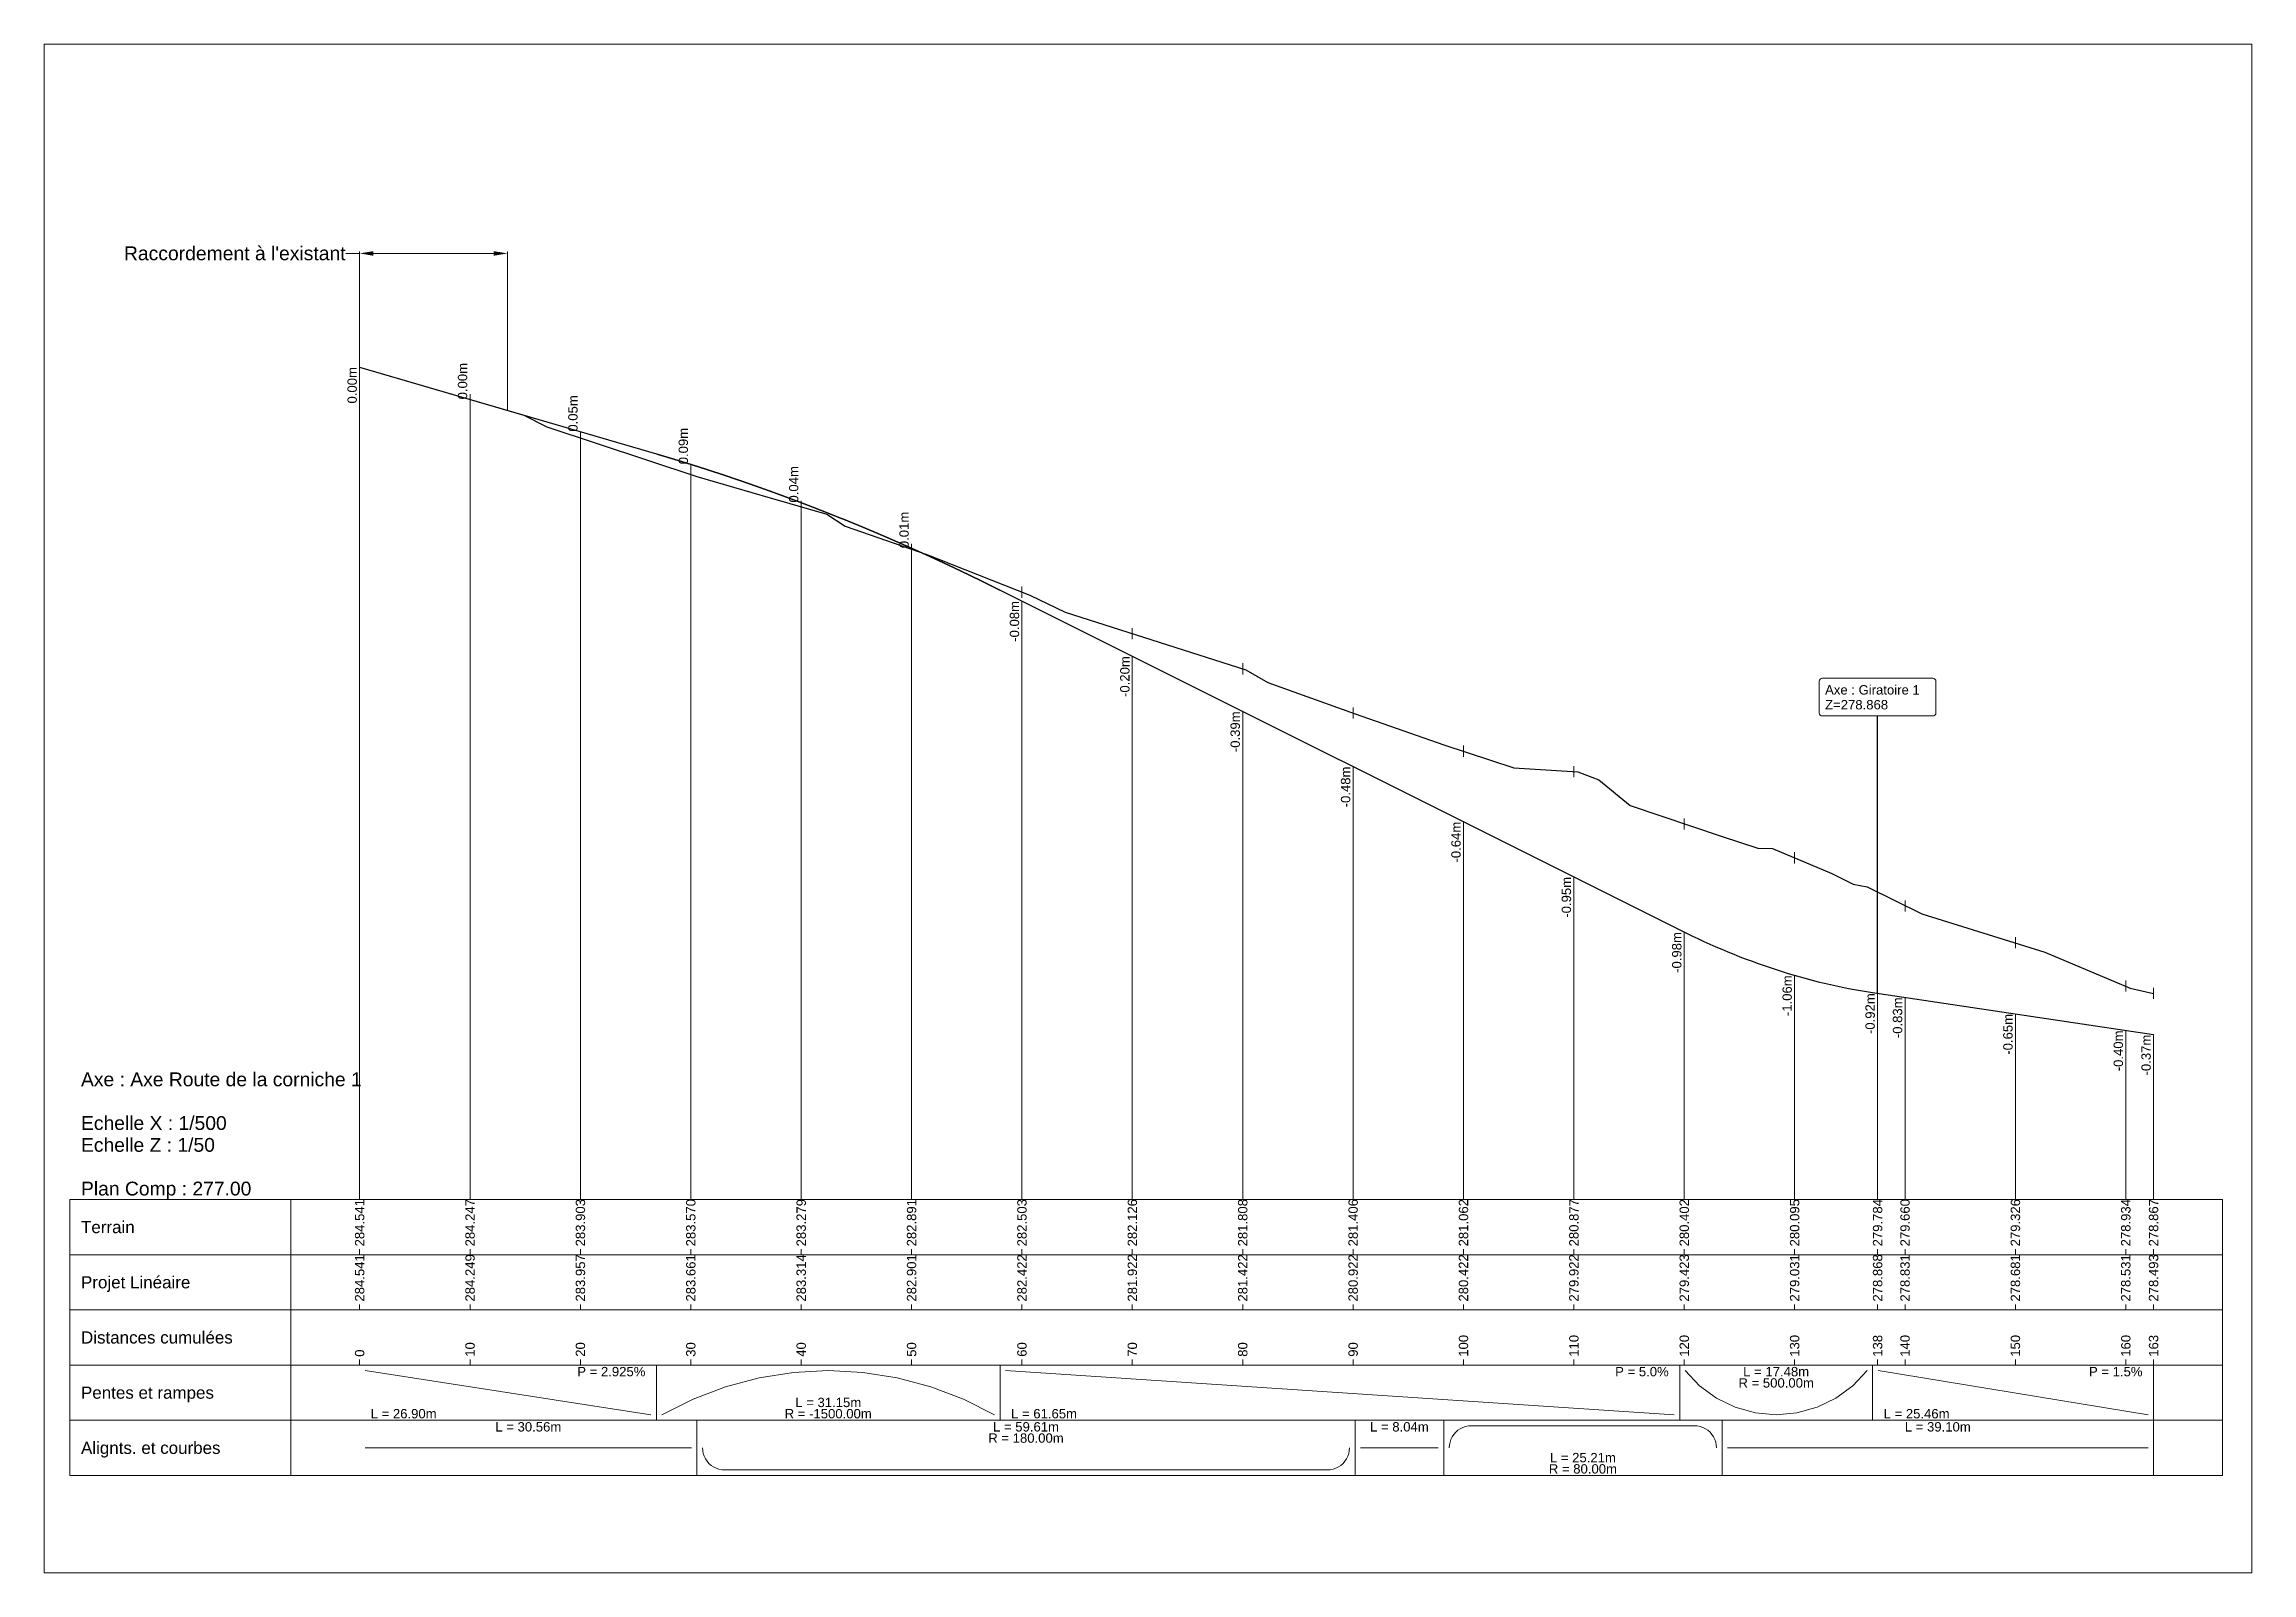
# Model space of a CAD drawing. Extents: x -67 to 3544, y -51 to 656.
# Drawn here: x 2783 to 2983, y 12.5 to 151 of the extents above; entities that cross this region are included whole.
import ezdxf
from ezdxf.enums import TextEntityAlignment as Align

# ---------------------------------------------------------------- set-up
doc = ezdxf.new("R2010")
doc.units = 0
doc.header["$PDSIZE"] = -0.00032
doc.layers.get('0').update_dxf_attribs({"lineweight": 0})
for name, color, linetype, lineweight in [('Route - Axe Route de la corniche 1 - PL - Cartouche', 7, 'Continuous', 0), ('Route - Axe Route de la corniche 1 - PL - Cotation', 7, 'Continuous', 0), ('Route - Axe Route de la corniche 1 - PL - Habillage - Intersection d’axes', 7, 'Continuous', 0), ('Route - Axe Route de la corniche 1 - PL - Projet Linéaire', 7, 'Continuous', 0), ('Route - Axe Route de la corniche 1 - PL - Terrain', 3, 'Continuous', 0)]:
    doc.layers.add(name, color=color, linetype=linetype, lineweight=lineweight)
doc.styles.add('CoteHor', font='arial.ttf', dxfattribs={"height": 0.0022})
doc.styles.add('CoteHorA', font='arial.ttf', dxfattribs={"height": 0.0022})
doc.styles.add('CoteHorB', font='arial.ttf', dxfattribs={"height": 0.0022})
doc.styles.add('CoteHorC', font='arial.ttf', dxfattribs={"height": 0.0022})
doc.styles.add('CoteHorD', font='arial.ttf', dxfattribs={"height": 0.0022})
doc.styles.add('CoteTitre', font='arial.ttf', dxfattribs={"height": 0.0017})
doc.styles.add('CoteTitreA', font='arial.ttf', dxfattribs={"height": 0.0017})
doc.styles.add('CoteVert', font='arial.ttf', dxfattribs={"height": 0.0017})
doc.styles.add('CoteVertA', font='arial.ttf', dxfattribs={"height": 0.0017})
doc.styles.add('CoteVertB', font='arial.ttf', dxfattribs={"height": 0.0017})
doc.styles.add('Etiquette', font='arial.ttf', dxfattribs={"height": 0.5})
doc.styles.add('ProfilCartouche', font='arial.ttf', dxfattribs={"height": 0.0025})
doc.styles.get("Standard").update_dxf_attribs({"font": 'arial.ttf'})
doc.dimstyles.get("Standard").update_dxf_attribs({"dimtxt": 0.18, "dimasz": 0.18, "dimexe": 0.18, "dimexo": 0.0625, "dimgap": 0.09, "dimtad": 0, "dimtih": 1, "dimtoh": 1, "dimdec": 4, "dimzin": 0, "dimdsep": 46, "dimtxsty": 'Standard', "dimcen": 0.09, "dimadec": 0, "dimazin": 0, "dimtfac": 1, "dimtdec": 4, "dimtofl": 0, "dimtmove": 0, "dimatfit": 3, "dimfxl": 1, "dimtolj": 1, "dimtzin": 0, "dimarcsym": 0})

msp = doc.modelspace()

# ---------------------------------------------------------------- texts
at = {"layer": 'Route - Axe Route de la corniche 1 - PL - Cartouche', "style": 'ProfilCartouche'}
for s, p in [('Axe : Axe Route de la corniche 1', (2786.2994, 57.18908)), ('Echelle X : 1/500', (2786.2994, 53.23074)), ('Echelle Z : 1/50', (2786.2994, 51.25158)), ('Plan Comp : 277.00', (2786.2994, 47.29324))]:
    msp.add_text(s, height=1.25, dxfattribs=at).set_placement(p, align=Align.MIDDLE_LEFT)
at = {"layer": 'Route - Axe Route de la corniche 1 - PL - Cotation', "color": 7, "style": 'CoteVertB'}
for s, p in [('0.00m', (2821.54125, 118.79373)), ('0.05m', (2831.54125, 115.86892)), ('0.09m', (2841.54125, 112.91181)), ('0.04m', (2851.54125, 109.44613)), ('0.01m', (2861.54125, 105.3138))]:
    msp.add_text(s, height=0.85, rotation=90, dxfattribs=at).set_placement(p, align=Align.BOTTOM_LEFT)
for s, p in [('0.00m', (2811.54125, 121.71854)), ('-0.08m', (2871.54125, 100.52793)), ('-0.20m', (2881.54125, 95.52793)), ('-0.39m', (2891.54125, 90.52793)), ('-0.48m', (2901.54125, 85.52793)), ('-0.64m', (2911.54125, 80.52793)), ('-0.95m', (2921.54125, 75.52793)), ('-0.98m', (2931.54125, 70.52961)), ('-1.06m', (2941.54125, 66.61442)), ('-0.92m', (2949.05755, 64.98812)), ('-0.83m', (2951.54125, 64.61556)), ('-0.65m', (2961.54125, 63.11556)), ('-0.40m', (2971.54125, 61.61556)), ('-0.37m', (2974.05755, 61.23812))]:
    msp.add_text(s, height=0.85, rotation=90, dxfattribs=at).set_placement(p, align=Align.BOTTOM_RIGHT)
at = {"layer": 'Route - Axe Route de la corniche 1 - PL - Cotation', "color": 114, "style": 'CoteVert'}
for s, p in [('284.541', (2811.54125, 42.05366)), ('284.247', (2821.54125, 42.05366)), ('283.903', (2831.54125, 42.05366)), ('283.570', (2841.54125, 42.05366)), ('283.279', (2851.54125, 42.05366)), ('282.891', (2861.54125, 42.05366)), ('282.503', (2871.54125, 42.05366)), ('282.126', (2881.54125, 42.05366)), ('281.808', (2891.54125, 42.05366)), ('281.406', (2901.54125, 42.05366)), ('281.062', (2911.54125, 42.05366)), ('280.877', (2921.54125, 42.05366)), ('280.402', (2931.54125, 42.05366)), ('280.095', (2941.54125, 42.05366)), ('279.784', (2949.05755, 42.05366)), ('279.660', (2951.54125, 42.05366)), ('279.326', (2961.54125, 42.05366)), ('278.934', (2971.54125, 42.05366)), ('278.867', (2974.05755, 42.05366))]:
    msp.add_text(s, height=0.85, rotation=90, dxfattribs=at).set_placement(p, align=Align.MIDDLE_LEFT)
at = {"layer": 'Route - Axe Route de la corniche 1 - PL - Cotation', "color": 114, "style": 'CoteHor'}
msp.add_text('Terrain', height=1.1, dxfattribs=at).set_placement((2786.2994, 43.80366), align=Align.MIDDLE_LEFT)
at = {"layer": 'Route - Axe Route de la corniche 1 - PL - Cotation', "style": 'CoteVertA'}
for s, p in [('284.541', (2811.54125, 37.05366)), ('284.249', (2821.54125, 37.05366)), ('283.957', (2831.54125, 37.05366)), ('283.661', (2841.54125, 37.05366)), ('283.314', (2851.54125, 37.05366)), ('282.901', (2861.54125, 37.05366)), ('282.422', (2871.54125, 37.05366)), ('281.922', (2881.54125, 37.05366)), ('281.422', (2891.54125, 37.05366)), ('280.922', (2901.54125, 37.05366)), ('280.422', (2911.54125, 37.05366)), ('279.922', (2921.54125, 37.05366)), ('279.423', (2931.54125, 37.05366)), ('279.031', (2941.54125, 37.05366)), ('278.868', (2949.05755, 37.05366)), ('278.831', (2951.54125, 37.05366)), ('278.681', (2961.54125, 37.05366)), ('278.531', (2971.54125, 37.05366)), ('278.493', (2974.05755, 37.05366))]:
    msp.add_text(s, height=0.85, rotation=90, dxfattribs=at).set_placement(p, align=Align.MIDDLE_LEFT)
at = {"layer": 'Route - Axe Route de la corniche 1 - PL - Cotation', "style": 'CoteHorA'}
msp.add_text('Projet Linéaire', height=1.1, dxfattribs=at).set_placement((2786.2994, 38.80366), align=Align.MIDDLE_LEFT)
at = {"layer": 'Route - Axe Route de la corniche 1 - PL - Cotation', "color": 7}
for s, style, p in [('Distances cumulées', 'CoteHorB', (2786.2994, 33.80366)), ('Pentes et rampes', 'CoteHorC', (2786.2994, 28.80366)), ('Alignts. et courbes', 'CoteHorD', (2786.2994, 23.80366))]:
    msp.add_text(s, height=1.1, dxfattribs=dict(at, style=style)).set_placement(p, align=Align.MIDDLE_LEFT)
at = {"layer": 'Route - Axe Route de la corniche 1 - PL - Cotation', "color": 7, "style": 'CoteVertA'}
for s, p in [('0', (2811.54125, 32.05366)), ('10', (2821.54125, 32.05366)), ('20', (2831.54125, 32.05366)), ('30', (2841.54125, 32.05366)), ('40', (2851.54125, 32.05366)), ('50', (2861.54125, 32.05366)), ('60', (2871.54125, 32.05366)), ('70', (2881.54125, 32.05366)), ('80', (2891.54125, 32.05366)), ('90', (2901.54125, 32.05366)), ('100', (2911.54125, 32.05366)), ('110', (2921.54125, 32.05366)), ('120', (2931.54125, 32.05366)), ('130', (2941.54125, 32.05366)), ('138', (2949.05755, 32.05366)), ('140', (2951.54125, 32.05366)), ('150', (2961.54125, 32.05366)), ('160', (2971.54125, 32.05366)), ('163', (2974.05755, 32.05366))]:
    msp.add_text(s, height=0.85, rotation=90, dxfattribs=at).set_placement(p, align=Align.MIDDLE_LEFT)
at = {"layer": 'Route - Axe Route de la corniche 1 - PL - Cotation', "color": 7, "style": 'CoteTitre'}
for s, p in [('P = 2.925%', (2837.42838, 31.13366)), ('P = 5.0%', (2930.13243, 31.13366)), ('P = 1.5%', (2973.05755, 31.13366))]:
    msp.add_text(s, height=0.85, dxfattribs=at).set_placement(p, align=Align.TOP_RIGHT)
at = {"layer": 'Route - Axe Route de la corniche 1 - PL - Cotation', "color": 7}
for s, style, p in [('R = 500.00m', 'CoteTitre', (2939.86726, 30.11366)), ('L = 17.48m', 'CoteTitre', (2939.86726, 31.13366)), ('L = 30.56m', 'CoteTitreA', (2826.82103, 26.13366)), ('L = 59.61m', 'CoteTitreA', (2871.90815, 26.13366)), ('L = 8.04m', 'CoteTitreA', (2905.73528, 26.13366)), ('L = 39.10m', 'CoteTitreA', (2954.50991, 26.13366)), ('R = 180.00m', 'CoteTitreA', (2871.90815, 25.11366))]:
    msp.add_text(s, height=0.85, dxfattribs=dict(at, style=style)).set_placement(p, align=Align.TOP_CENTER)
for s, style, p in [('L = 31.15m', 'CoteTitre', (2853.9923, 27.49366)), ('R = -1500.00m', 'CoteTitre', (2853.9923, 26.47366)), ('R = 80.00m', 'CoteTitreA', (2922.35867, 21.47366)), ('L = 25.21m', 'CoteTitreA', (2922.35867, 22.49366))]:
    msp.add_text(s, height=0.85, dxfattribs=dict(at, style=style)).set_placement(p, align=Align.CENTER)
at = {"layer": 'Route - Axe Route de la corniche 1 - PL - Cotation', "color": 7, "style": 'CoteTitre'}
for s, p in [('L = 26.90m', (2812.54125, 26.47366)), ('L = 61.65m', (2870.55621, 26.47366)), ('L = 25.46m', (2949.60209, 26.47366))]:
    msp.add_text(s, height=0.85, dxfattribs=at).set_placement(p)
at = {"layer": 'Route - Axe Route de la corniche 1 - PL - Habillage - Intersection d’axes', "style": 'Etiquette'}
for s, p in [('Axe : Giratoire 1', (2944.29844, 92.90269)), ('Z=278.868', (2944.29844, 91.55685))]:
    msp.add_text(s, height=0.85, dxfattribs=at).set_placement(p, align=Align.TOP_LEFT)

# ---------------------------------------------------------------- blocks, each defined once
blk = doc.blocks.new('*D4')
at = {"transparency": 16777216}
for p, q in [((2811.54, 132.02), (2810.29, 132.02)), ((2811.54, 121.78), (2811.54, 132.2)), ((2823.69, 132.02), (2812.79, 132.02)), ((2824.94, 117.86), (2824.94, 132.2))]:
    blk.add_line(p, q, dxfattribs=at)
for points in [[(2812.79, 132.22), (2812.79, 131.81), (2811.54, 132.02)], [(2823.69, 132.22), (2823.69, 131.81), (2824.94, 132.02)]]:
    blk.add_solid(points, dxfattribs=at)
at = {"layer": 'Defpoints', "color": 0, "transparency": 16777216}
for p in [(2811.54, 132.02), (2811.54, 121.72), (2824.94, 117.8)]:
    blk.add_point(p, dxfattribs=at)
at = {"transparency": 16777216, "insert": (2800.23, 132.02), "char_height": 1.253, "attachment_point": 5}
blk.add_mtext("\\A1;Raccordement à l'existant", dxfattribs=at)

# ---------------------------------------------------------------- dimensions: what is measured, and where the dimension line sits
dim = msp.add_linear_dim(base=(2811.54125, 132.01606), p1=(2824.9356, 117.80094), p2=(2811.54125, 121.71854), text="Raccordement à l'existant", dimstyle='Standard', override={"dimtxt": 1.253, "dimasz": 1.25, "dimclrd": 256, "dimclre": 256, "dimclrt": 256, "dimlwd": 65535, "dimlwe": 65535})
dim.commit()
dim.dimension.update_dxf_attribs({"geometry": '*D4', "text_midpoint": (2800.23409, 132.01606)})

# ---------------------------------------------------------------- linework, layer by layer
at = {"color": 7, "linetype": 'Continuous'}
for p, q in [((2811.54125, 120.71854), (2811.54125, 121.71854)), ((2785.2994, 21.30366), (2785.2994, 46.30366))]:
    msp.add_line(p, q, dxfattribs=at)
msp.add_lwpolyline([(2982.9607, 150.9779), (2782.9607, 150.9779), (2782.9607, 12.4779), (2982.9607, 12.4779)], close=True)
at = {"flags": 128}
msp.add_lwpolyline([(2980.2994, 46.30366), (2980.2994, 21.30366)], dxfattribs=at)
at = {"layer": 'Route - Axe Route de la corniche 1 - PL - Cotation', "color": 7, "linetype": 'Continuous'}
for p, q in [((2811.54125, 46.30366), (2811.54125, 122.21854)), ((2821.54125, 46.30366), (2821.54125, 119.27626)), ((2831.54125, 46.30366), (2831.54125, 115.86892)), ((2841.54125, 46.30366), (2841.54125, 112.91181)), ((2851.54125, 46.30366), (2851.54125, 109.59345)), ((2861.54125, 46.30366), (2861.54125, 105.71144)), ((2871.54125, 100.82872), (2871.54125, 101.82873)), ((2871.54125, 46.30366), (2871.54125, 100.52793)), ((2881.54125, 97.06697), (2881.54125, 98.06697)), ((2881.54125, 46.30366), (2881.54125, 95.52793)), ((2891.54125, 93.88315), (2891.54125, 94.88315)), ((2891.54125, 46.30366), (2891.54125, 90.52793)), ((2901.54125, 89.86771), (2901.54125, 90.86771)), ((2911.54125, 86.42061), (2911.54125, 87.42061)), ((2901.54125, 46.30366), (2901.54125, 85.52793)), ((2921.54125, 84.57081), (2921.54125, 85.57081)), ((2911.54125, 46.30366), (2911.54125, 80.52793)), ((2931.54125, 79.82833), (2931.54125, 80.82833)), ((2941.54125, 76.7569), (2941.54125, 77.7569)), ((2921.54125, 46.30366), (2921.54125, 75.52793)), ((2949.05755, 73.64331), (2949.05755, 74.64331)), ((2951.54125, 72.39881), (2951.54125, 73.39881)), ((2931.54125, 46.30366), (2931.54125, 70.52961)), ((2961.54125, 69.0657), (2961.54125, 70.0657)), ((2941.54125, 46.30366), (2941.54125, 66.61442)), ((2971.54125, 65.14725), (2971.54125, 66.14725)), ((2949.05755, 46.30366), (2949.05755, 64.98812)), ((2951.54125, 46.30366), (2951.54125, 64.61556)), ((2974.05755, 64.47346), (2974.05755, 65.47346)), ((2961.54125, 46.30366), (2961.54125, 63.11556)), ((2971.54125, 46.30366), (2971.54125, 61.61556)), ((2974.05755, 46.30366), (2974.05755, 61.23812)), ((2980.2994, 46.30366), (2785.2994, 46.30366)), ((2805.2994, 46.30366), (2805.2994, 21.30366)), ((2980.2994, 41.30366), (2785.2994, 41.30366)), ((2980.2994, 36.30366), (2785.2994, 36.30366)), ((2980.2994, 31.30366), (2785.2994, 31.30366)), ((2811.54125, 31.80366), (2811.54125, 31.30366)), ((2837.92838, 26.80366), (2812.04125, 30.80366)), ((2821.54125, 31.80366), (2821.54125, 31.30366)), ((2831.54125, 31.80366), (2831.54125, 31.30366)), ((2838.42838, 31.30366), (2838.42838, 26.30366)), ((2841.54125, 31.80366), (2841.54125, 31.30366)), ((2844.68707, 29.34275), (2847.73258, 30.15144)), ((2847.73258, 30.15144), (2850.84549, 30.64017)), ((2850.84549, 30.64017), (2853.9923, 30.80366)), ((2851.54125, 31.80366), (2851.54125, 31.30366)), ((2853.9923, 30.80366), (2857.1391, 30.64017)), ((2857.1391, 30.64017), (2860.25202, 30.15144)), ((2860.25202, 30.15144), (2863.29753, 29.34275)), ((2861.54125, 31.80366), (2861.54125, 31.30366)), ((2869.55621, 31.30366), (2869.55621, 26.30366)), ((2930.63243, 26.80366), (2870.05621, 30.80366)), ((2871.54125, 31.80366), (2871.54125, 31.30366)), ((2881.54125, 31.80366), (2881.54125, 31.30366)), ((2891.54125, 31.80366), (2891.54125, 31.30366)), ((2901.54125, 31.80366), (2901.54125, 31.30366)), ((2911.54125, 31.80366), (2911.54125, 31.30366)), ((2921.54125, 31.80366), (2921.54125, 31.30366)), ((2931.13243, 31.30366), (2931.13243, 26.30366)), ((2931.54125, 31.80366), (2931.54125, 31.30366)), ((2931.63243, 30.80366), (2932.93181, 29.42798)), ((2941.54125, 31.80366), (2941.54125, 31.30366)), ((2946.80272, 29.42798), (2948.10209, 30.80366)), ((2948.60209, 31.30366), (2948.60209, 26.30366)), ((2949.05755, 31.80366), (2949.05755, 31.30366)), ((2973.55755, 26.80366), (2949.10209, 30.80366)), ((2951.54125, 31.80366), (2951.54125, 31.30366)), ((2961.54125, 31.80366), (2961.54125, 31.30366)), ((2971.54125, 31.80366), (2971.54125, 31.30366)), ((2974.05755, 31.80366), (2974.05755, 21.30366)), ((2838.92838, 26.80366), (2841.74177, 28.22281)), ((2841.74177, 28.22281), (2844.68707, 29.34275)), ((2863.29753, 29.34275), (2866.24283, 28.22281)), ((2866.24283, 28.22281), (2869.05621, 26.80366)), ((2932.93181, 29.42798), (2934.45744, 28.30848)), ((2934.45744, 28.30848), (2936.15958, 27.48168)), ((2943.57494, 27.48168), (2945.27708, 28.30848)), ((2945.27708, 28.30848), (2946.80272, 29.42798)), ((2980.2994, 26.30366), (2785.2994, 26.30366)), ((2842.10081, 26.30366), (2842.10081, 21.30366)), ((2901.71549, 26.30366), (2901.71549, 21.30366)), ((2909.75507, 26.30366), (2909.75507, 21.30366)), ((2934.96228, 26.30366), (2934.96228, 21.30366)), ((2936.15958, 27.48168), (2937.98268, 26.97456)), ((2937.98268, 26.97456), (2939.86726, 26.80366)), ((2939.86726, 26.80366), (2941.75184, 26.97456)), ((2941.75184, 26.97456), (2943.57494, 27.48168)), ((2910.25507, 23.80366), (2910.27218, 24.06471)), ((2910.27218, 24.06471), (2910.32322, 24.3213)), ((2910.32322, 24.3213), (2910.40731, 24.56903)), ((2910.40731, 24.56903), (2910.52302, 24.80366)), ((2910.52302, 24.80366), (2910.66836, 25.02118)), ((2910.66836, 25.02118), (2910.84085, 25.21787)), ((2910.84085, 25.21787), (2911.03754, 25.39037)), ((2911.03754, 25.39037), (2911.25507, 25.53571)), ((2911.25507, 25.53571), (2911.4897, 25.65142)), ((2911.4897, 25.65142), (2911.73743, 25.73551)), ((2911.73743, 25.73551), (2911.99402, 25.78655)), ((2911.99402, 25.78655), (2912.25507, 25.80366)), ((2912.25507, 25.80366), (2932.46228, 25.80366)), ((2932.72333, 25.78655), (2932.46228, 25.80366)), ((2932.97991, 25.73551), (2932.72333, 25.78655)), ((2933.22764, 25.65142), (2932.97991, 25.73551)), ((2933.46228, 25.53571), (2933.22764, 25.65142)), ((2933.6798, 25.39037), (2933.46228, 25.53571)), ((2933.87649, 25.21787), (2933.6798, 25.39037)), ((2934.04898, 25.02118), (2933.87649, 25.21787)), ((2934.19433, 24.80366), (2934.04898, 25.02118)), ((2934.31004, 24.56903), (2934.19433, 24.80366)), ((2934.39413, 24.3213), (2934.31004, 24.56903)), ((2934.44517, 24.06471), (2934.39413, 24.3213)), ((2934.46228, 23.80366), (2934.44517, 24.06471)), ((2841.60081, 23.80366), (2812.04125, 23.80366)), ((2842.60081, 23.80366), (2842.61792, 23.54261)), ((2842.61792, 23.54261), (2842.66896, 23.28602)), ((2842.66896, 23.28602), (2842.75305, 23.03829)), ((2842.75305, 23.03829), (2842.86876, 22.80366)), ((2842.86876, 22.80366), (2843.0141, 22.58614)), ((2843.0141, 22.58614), (2843.18659, 22.38945)), ((2843.18659, 22.38945), (2843.38328, 22.21695)), ((2843.38328, 22.21695), (2843.60081, 22.07161)), ((2843.60081, 22.07161), (2843.83544, 21.9559)), ((2900.21549, 22.07161), (2899.98086, 21.9559)), ((2900.43302, 22.21695), (2900.21549, 22.07161)), ((2900.62971, 22.38945), (2900.43302, 22.21695)), ((2900.8022, 22.58614), (2900.62971, 22.38945)), ((2900.94754, 22.80366), (2900.8022, 22.58614)), ((2901.06325, 23.03829), (2900.94754, 22.80366)), ((2901.14734, 23.28602), (2901.06325, 23.03829)), ((2901.19838, 23.54261), (2901.14734, 23.28602)), ((2901.21549, 23.80366), (2901.19838, 23.54261)), ((2909.25507, 23.80366), (2902.21549, 23.80366)), ((2973.55755, 23.80366), (2935.46228, 23.80366)), ((2980.2994, 21.30366), (2785.2994, 21.30366)), ((2843.83544, 21.9559), (2844.08317, 21.87181)), ((2844.08317, 21.87181), (2844.33975, 21.82077)), ((2844.33975, 21.82077), (2844.60081, 21.80366)), ((2844.60081, 21.80366), (2899.21549, 21.80366)), ((2899.47655, 21.82077), (2899.21549, 21.80366)), ((2899.73313, 21.87181), (2899.47655, 21.82077)), ((2899.98086, 21.9559), (2899.73313, 21.87181))]:
    msp.add_line(p, q, dxfattribs=at)
at = {"layer": 'Route - Axe Route de la corniche 1 - PL - Cotation', "color": 114, "linetype": 'Continuous'}
for p, q in [((2811.54125, 41.80366), (2811.54125, 41.30366)), ((2821.54125, 41.80366), (2821.54125, 41.30366)), ((2831.54125, 41.80366), (2831.54125, 41.30366)), ((2841.54125, 41.80366), (2841.54125, 41.30366)), ((2851.54125, 41.80366), (2851.54125, 41.30366)), ((2861.54125, 41.80366), (2861.54125, 41.30366)), ((2871.54125, 41.80366), (2871.54125, 41.30366)), ((2881.54125, 41.80366), (2881.54125, 41.30366)), ((2891.54125, 41.80366), (2891.54125, 41.30366)), ((2901.54125, 41.80366), (2901.54125, 41.30366)), ((2911.54125, 41.80366), (2911.54125, 41.30366)), ((2921.54125, 41.80366), (2921.54125, 41.30366)), ((2931.54125, 41.80366), (2931.54125, 41.30366)), ((2941.54125, 41.80366), (2941.54125, 41.30366)), ((2949.05755, 41.80366), (2949.05755, 41.30366)), ((2951.54125, 41.80366), (2951.54125, 41.30366)), ((2961.54125, 41.80366), (2961.54125, 41.30366)), ((2971.54125, 41.80366), (2971.54125, 41.30366)), ((2974.05755, 41.80366), (2974.05755, 41.30366))]:
    msp.add_line(p, q, dxfattribs=at)
at = {"layer": 'Route - Axe Route de la corniche 1 - PL - Cotation', "linetype": 'Continuous'}
for p, q in [((2811.54125, 36.80366), (2811.54125, 36.30366)), ((2821.54125, 36.80366), (2821.54125, 36.30366)), ((2831.54125, 36.80366), (2831.54125, 36.30366)), ((2841.54125, 36.80366), (2841.54125, 36.30366)), ((2851.54125, 36.80366), (2851.54125, 36.30366)), ((2861.54125, 36.80366), (2861.54125, 36.30366)), ((2871.54125, 36.80366), (2871.54125, 36.30366)), ((2881.54125, 36.80366), (2881.54125, 36.30366)), ((2891.54125, 36.80366), (2891.54125, 36.30366)), ((2901.54125, 36.80366), (2901.54125, 36.30366)), ((2911.54125, 36.80366), (2911.54125, 36.30366)), ((2921.54125, 36.80366), (2921.54125, 36.30366)), ((2931.54125, 36.80366), (2931.54125, 36.30366)), ((2941.54125, 36.80366), (2941.54125, 36.30366)), ((2949.05755, 36.80366), (2949.05755, 36.30366)), ((2951.54125, 36.80366), (2951.54125, 36.30366)), ((2961.54125, 36.80366), (2961.54125, 36.30366)), ((2971.54125, 36.80366), (2971.54125, 36.30366)), ((2974.05755, 36.80366), (2974.05755, 36.30366))]:
    msp.add_line(p, q, dxfattribs=at)
at = {"layer": 'Route - Axe Route de la corniche 1 - PL - Habillage - Intersection d’axes'}
for p, q in [((2943.77427, 93.25307), (2943.77427, 90.40206)), ((2954.05063, 93.54327), (2944.06448, 93.54327)), ((2954.34083, 90.40206), (2954.34083, 93.25307)), ((2944.06448, 90.11185), (2954.05063, 90.11185))]:
    msp.add_line(p, q, dxfattribs=at)
for centre, start, end in [((2944.06448, 93.25307), 90, 180), ((2954.05063, 93.25307), 0, 90), ((2944.06448, 90.40206), 180, 270), ((2954.05063, 90.40206), 270, 0)]:
    msp.add_arc(centre, 0.29021, start, end, dxfattribs=at)
at = {"layer": 'Route - Axe Route de la corniche 1 - PL - Projet Linéaire', "color": 1, "linetype": 'Continuous', "lineweight": 30}
msp.add_line((2948.60209, 65.05644), (2974.05755, 61.23812), dxfattribs=at)
at = {"layer": 'Route - Axe Route de la corniche 1 - PL - Projet Linéaire', "color": 1, "linetype": 'Continuous', "lineweight": 30, "flags": 128}
msp.add_lwpolyline([(2811.54125, 121.71854), (2838.42838, 113.85456), (2838.45861, 113.84572), (2838.48883, 113.83687), (2838.51906, 113.82801), (2838.54928, 113.81915), (2838.57951, 113.81028), (2838.60973, 113.80141), (2838.63996, 113.79253), (2838.67018, 113.78364), (2838.70041, 113.77475), (2838.73063, 113.76585), (2838.76086, 113.75695), (2838.79108, 113.74804), (2838.82131, 113.73912), (2838.85153, 113.7302), (2838.88176, 113.72127), (2838.91198, 113.71234), (2838.94221, 113.7034), (2838.97243, 113.69445), (2839.00266, 113.6855), (2839.03288, 113.67654), (2839.06311, 113.66757), (2839.09333, 113.6586), (2839.12356, 113.64962), (2839.15378, 113.64064), (2839.18401, 113.63165), (2839.21423, 113.62265), (2839.24446, 113.61365), (2839.27469, 113.60464), (2839.30491, 113.59563), (2839.33514, 113.58661), (2839.36536, 113.57758), (2839.39559, 113.56855), (2839.42581, 113.55951), (2839.45604, 113.55047), (2839.48627, 113.54142), (2839.51649, 113.53236), (2839.54672, 113.5233), (2839.57694, 113.51423), (2839.60717, 113.50516), (2839.6374, 113.49607), (2839.66762, 113.48699), (2839.69785, 113.47789), (2839.72807, 113.46879), (2839.7583, 113.45969), (2839.78853, 113.45058), (2839.81875, 113.44146), (2839.84898, 113.43233), (2839.87921, 113.42321), (2839.90943, 113.41407), (2839.93966, 113.40493), (2839.96989, 113.39578), (2840.00011, 113.38662), (2840.03034, 113.37746), (2840.06057, 113.3683), (2840.09079, 113.35913), (2840.12102, 113.34995), (2840.15125, 113.34076), (2840.18147, 113.33157), (2840.2117, 113.32237), (2840.24193, 113.31317), (2840.27215, 113.30396), (2840.30238, 113.29475), (2840.33261, 113.28552), (2840.36283, 113.2763), (2840.39306, 113.26706), (2840.42329, 113.25782), (2840.45351, 113.24858), (2840.48374, 113.23932), (2840.51397, 113.23007), (2840.5442, 113.2208), (2840.57442, 113.21153), (2840.60465, 113.20226), (2840.63488, 113.19297), (2840.6651, 113.18369), (2840.69533, 113.17439), (2840.72556, 113.16509), (2840.75579, 113.15578), (2840.78601, 113.14647), (2840.81624, 113.13715), (2840.84647, 113.12782), (2840.8767, 113.11849), (2840.90692, 113.10916), (2840.93715, 113.09981), (2840.96738, 113.09046), (2840.99761, 113.08111), (2841.02784, 113.07175), (2841.05806, 113.06238), (2841.08829, 113.053), (2841.11852, 113.04362), (2841.14875, 113.03424), (2841.17897, 113.02485), (2841.2092, 113.01545), (2841.23943, 113.00604), (2841.26966, 112.99663), (2841.29989, 112.98721), (2841.33011, 112.97779), (2841.36034, 112.96836), (2841.39057, 112.95893), (2841.4208, 112.94949), (2841.45103, 112.94004), (2841.48126, 112.93058), (2841.51148, 112.92113), (2841.54171, 112.91166), (2841.57194, 112.90219), (2841.60217, 112.89271), (2841.6324, 112.88323), (2841.66263, 112.87374), (2841.69286, 112.86424), (2841.72308, 112.85474), (2841.75331, 112.84523), (2841.78354, 112.83572), (2841.81377, 112.82619), (2841.844, 112.81667), (2841.87423, 112.80714), (2841.90446, 112.7976), (2841.93469, 112.78805), (2841.96491, 112.7785), (2841.99514, 112.76894), (2842.02537, 112.75938), (2842.0556, 112.74981), (2842.08583, 112.74024), (2842.11606, 112.73065), (2842.14629, 112.72107), (2842.17652, 112.71147), (2842.20675, 112.70187), (2842.23698, 112.69227), (2842.26721, 112.68266), (2842.29744, 112.67304), (2842.32766, 112.66341), (2842.35789, 112.65378), (2842.38812, 112.64415), (2842.41835, 112.6345), (2842.44858, 112.62485), (2842.47881, 112.6152), (2842.50904, 112.60554), (2842.53927, 112.59587), (2842.5695, 112.5862), (2842.59973, 112.57652), (2842.62996, 112.56683), (2842.66019, 112.55714), (2842.69042, 112.54744), (2842.72065, 112.53774), (2842.75088, 112.52803), (2842.78111, 112.51832), (2842.81134, 112.50859), (2842.84157, 112.49887), (2842.8718, 112.48913), (2842.90203, 112.47939), (2842.93226, 112.46964), (2842.96249, 112.45989), (2842.99272, 112.45013), (2843.02295, 112.44037), (2843.05318, 112.4306), (2843.08341, 112.42082), (2843.11364, 112.41104), (2843.14387, 112.40125), (2843.1741, 112.39145), (2843.20433, 112.38165), (2843.23457, 112.37184), (2843.2648, 112.36203), (2843.29503, 112.35221), (2843.32526, 112.34239), (2843.35549, 112.33255), (2843.38572, 112.32272), (2843.41595, 112.31287), (2843.44618, 112.30302), (2843.47641, 112.29316), (2843.50664, 112.2833), (2843.53687, 112.27343), (2843.5671, 112.26356), (2843.59734, 112.25368), (2843.62757, 112.24379), (2843.6578, 112.2339), (2843.68803, 112.224), (2843.71826, 112.21409), (2843.74849, 112.20418), (2843.77872, 112.19427), (2843.80895, 112.18434), (2843.83919, 112.17441), (2843.86942, 112.16448), (2843.89965, 112.15454), (2843.92988, 112.14459), (2843.96011, 112.13463), (2843.99034, 112.12467), (2844.02057, 112.11471), (2844.05081, 112.10473), (2844.08104, 112.09476), (2844.11127, 112.08477), (2844.1415, 112.07478), (2844.17173, 112.06479), (2844.20197, 112.05478), (2844.2322, 112.04477), (2844.26243, 112.03476), (2844.29266, 112.02474), (2844.32289, 112.01471), (2844.35312, 112.00468), (2844.38336, 111.99464), (2844.41359, 111.98459), (2844.44382, 111.97454), (2844.47405, 111.96448), (2844.50429, 111.95442), (2844.53452, 111.94435), (2844.56475, 111.93427), (2844.59498, 111.92419), (2844.62522, 111.9141), (2844.65545, 111.90401), (2844.68568, 111.89391), (2844.71591, 111.8838), (2844.74615, 111.87369), (2844.77638, 111.86357), (2844.80661, 111.85344), (2844.83684, 111.84331), (2844.86708, 111.83317), (2844.89731, 111.82303), (2844.92754, 111.81288), (2844.95777, 111.80273), (2844.98801, 111.79256), (2845.01824, 111.7824), (2845.04847, 111.77222), (2845.07871, 111.76204), (2845.10894, 111.75186), (2845.13917, 111.74166), (2845.16941, 111.73147), (2845.19964, 111.72126), (2845.22987, 111.71105), (2845.26011, 111.70084), (2845.29034, 111.69061), (2845.32057, 111.68038), (2845.35081, 111.67015), (2845.38104, 111.65991), (2845.41127, 111.64966), (2845.44151, 111.63941), (2845.47174, 111.62915), (2845.50197, 111.61888), (2845.53221, 111.60861), (2845.56244, 111.59833), (2845.59267, 111.58805), (2845.62291, 111.57776), (2845.65314, 111.56746), (2845.68338, 111.55716), (2845.71361, 111.54685), (2845.74384, 111.53654), (2845.77408, 111.52622), (2845.80431, 111.51589), (2845.83455, 111.50556), (2845.86478, 111.49522), (2845.89501, 111.48488), (2845.92525, 111.47452), (2845.95548, 111.46417), (2845.98572, 111.45381), (2846.01595, 111.44343), (2846.04619, 111.43306), (2846.07642, 111.42268), (2846.10665, 111.41229), (2846.13689, 111.4019), (2846.16712, 111.3915), (2846.19736, 111.38109), (2846.22759, 111.37068), (2846.25783, 111.36026), (2846.28806, 111.34984), (2846.3183, 111.33941), (2846.34853, 111.32897), (2846.37877, 111.31853), (2846.409, 111.30808), (2846.43924, 111.29762), (2846.46947, 111.28716), (2846.49971, 111.2767), (2846.52994, 111.26622), (2846.56018, 111.25574), (2846.59041, 111.24526), (2846.62065, 111.23477), (2846.65088, 111.22427), (2846.68112, 111.21377), (2846.71135, 111.20326), (2846.74159, 111.19274), (2846.77182, 111.18222), (2846.80206, 111.17169), (2846.83229, 111.16115), (2846.86253, 111.15062), (2846.89276, 111.14007), (2846.923, 111.12952), (2846.95324, 111.11896), (2846.98347, 111.10839), (2847.01371, 111.09782), (2847.04394, 111.08724), (2847.07418, 111.07666), (2847.10441, 111.06607), (2847.13465, 111.05548), (2847.16489, 111.04488), (2847.19512, 111.03427), (2847.22536, 111.02366), (2847.25559, 111.01303), (2847.28583, 111.00241), (2847.31607, 110.99178), (2847.3463, 110.98114), (2847.37654, 110.97049), (2847.40678, 110.95984), (2847.43701, 110.94919), (2847.46725, 110.93853), (2847.49748, 110.92786), (2847.52772, 110.91718), (2847.55796, 110.9065), (2847.58819, 110.89581), (2847.61843, 110.88512), (2847.64867, 110.87442), (2847.6789, 110.86372), (2847.70914, 110.85301), (2847.73938, 110.84229), (2847.76961, 110.83156), (2847.79985, 110.82083), (2847.83009, 110.8101), (2847.86032, 110.79936), (2847.89056, 110.78861), (2847.9208, 110.77785), (2847.95104, 110.76709), (2847.98127, 110.75633), (2848.01151, 110.74555), (2848.04175, 110.73478), (2848.07198, 110.72399), (2848.10222, 110.7132), (2848.13246, 110.7024), (2848.1627, 110.6916), (2848.19293, 110.68079), (2848.22317, 110.66998), (2848.25341, 110.65915), (2848.28365, 110.64833), (2848.31388, 110.63749), (2848.34412, 110.62665), (2848.37436, 110.61581), (2848.4046, 110.60496), (2848.43483, 110.5941), (2848.46507, 110.58323), (2848.49531, 110.57236), (2848.52555, 110.56149), (2848.55579, 110.5506), (2848.58602, 110.53972), (2848.61626, 110.52882), (2848.6465, 110.51792), (2848.67674, 110.50701), (2848.70698, 110.4961), (2848.73721, 110.48518), (2848.76745, 110.47426), (2848.79769, 110.46332), (2848.82793, 110.45239), (2848.85817, 110.44144), (2848.88841, 110.43049), (2848.91864, 110.41954), (2848.94888, 110.40858), (2848.97912, 110.39761), (2849.00936, 110.38663), (2849.0396, 110.37565), (2849.06984, 110.36467), (2849.10008, 110.35367), (2849.13031, 110.34268), (2849.16055, 110.33167), (2849.19079, 110.32066), (2849.22103, 110.30964), (2849.25127, 110.29862), (2849.28151, 110.28759), (2849.31175, 110.27656), (2849.34199, 110.26551), (2849.37223, 110.25447), (2849.40247, 110.24341), (2849.4327, 110.23235), (2849.46294, 110.22129), (2849.49318, 110.21021), (2849.52342, 110.19914), (2849.55366, 110.18805), (2849.5839, 110.17696), (2849.61414, 110.16587), (2849.64438, 110.15476), (2849.67462, 110.14366), (2849.70486, 110.13254), (2849.7351, 110.12142), (2849.76534, 110.11029), (2849.79558, 110.09916), (2849.82582, 110.08802), (2849.85606, 110.07687), (2849.8863, 110.06572), (2849.91654, 110.05457), (2849.94678, 110.0434), (2849.97702, 110.03223), (2850.00726, 110.02106), (2850.0375, 110.00987), (2850.06774, 109.99869), (2850.09798, 109.98749), (2850.12822, 109.97629), (2850.15846, 109.96509), (2850.1887, 109.95387), (2850.21894, 109.94265), (2850.24918, 109.93143), (2850.27942, 109.9202), (2850.30966, 109.90896), (2850.3399, 109.89772), (2850.37014, 109.88647), (2850.40038, 109.87521), (2850.43062, 109.86395), (2850.46086, 109.85268), (2850.4911, 109.84141), (2850.52135, 109.83013), (2850.55159, 109.81884), (2850.58183, 109.80755), (2850.61207, 109.79625), (2850.64231, 109.78495), (2850.67255, 109.77364), (2850.70279, 109.76232), (2850.73303, 109.751), (2850.76327, 109.73967), (2850.79351, 109.72834), (2850.82376, 109.717), (2850.854, 109.70565), (2850.88424, 109.6943), (2850.91448, 109.68294), (2850.94472, 109.67157), (2850.97496, 109.6602), (2851.0052, 109.64882), (2851.03545, 109.63744), (2851.06569, 109.62605), (2851.09593, 109.61465), (2851.12617, 109.60325), (2851.15641, 109.59184), (2851.18665, 109.58043), (2851.2169, 109.56901), (2851.24714, 109.55758), (2851.27738, 109.54615), (2851.30762, 109.53471), (2851.33786, 109.52326), (2851.36811, 109.51181), (2851.39835, 109.50036), (2851.42859, 109.48889), (2851.45883, 109.47742), (2851.48908, 109.46595), (2851.51932, 109.45447), (2851.54956, 109.44298), (2851.5798, 109.43149), (2851.61004, 109.41998), (2851.64029, 109.40848), (2851.67053, 109.39697), (2851.70077, 109.38545), (2851.73102, 109.37392), (2851.76126, 109.36239), (2851.7915, 109.35086), (2851.82174, 109.33931), (2851.85199, 109.32777), (2851.88223, 109.31621), (2851.91247, 109.30465), (2851.94272, 109.29308), (2851.97296, 109.28151), (2852.0032, 109.26993), (2852.03344, 109.25834), (2852.06369, 109.24675), (2852.09393, 109.23515), (2852.12417, 109.22355), (2852.15442, 109.21194), (2852.18466, 109.20032), (2852.2149, 109.1887), (2852.24515, 109.17707), (2852.27539, 109.16544), (2852.30563, 109.1538), (2852.33588, 109.14215), (2852.36612, 109.1305), (2852.39637, 109.11884), (2852.42661, 109.10717), (2852.45685, 109.0955), (2852.4871, 109.08383), (2852.51734, 109.07214), (2852.54758, 109.06045), (2852.57783, 109.04876), (2852.60807, 109.03706), (2852.63832, 109.02535), (2852.66856, 109.01363), (2852.6988, 109.00191), (2852.72905, 108.99019), (2852.75929, 108.97846), (2852.78954, 108.96672), (2852.81978, 108.95497), (2852.85003, 108.94322), (2852.88027, 108.93147), (2852.91052, 108.9197), (2852.94076, 108.90793), (2852.971, 108.89616), (2853.00125, 108.88438), (2853.03149, 108.87259), (2853.06174, 108.8608), (2853.09198, 108.849), (2853.12223, 108.83719), (2853.15247, 108.82538), (2853.18272, 108.81356), (2853.21296, 108.80174), (2853.24321, 108.78991), (2853.27345, 108.77807), (2853.3037, 108.76623), (2853.33394, 108.75438), (2853.36419, 108.74252), (2853.39443, 108.73066), (2853.42468, 108.7188), (2853.45492, 108.70692), (2853.48517, 108.69504), (2853.51541, 108.68316), (2853.54566, 108.67127), (2853.57591, 108.65937), (2853.60615, 108.64747), (2853.6364, 108.63556), (2853.66664, 108.62364), (2853.69689, 108.61172), (2853.72713, 108.59979), (2853.75738, 108.58786), (2853.78763, 108.57592), (2853.81787, 108.56397), (2853.84812, 108.55202), (2853.87836, 108.54006), (2853.90861, 108.52809), (2853.93886, 108.51612), (2853.9691, 108.50415), (2853.99935, 108.49216), (2854.02959, 108.48017), (2854.05984, 108.46818), (2854.09009, 108.45618), (2854.12033, 108.44417), (2854.15058, 108.43216), (2854.18083, 108.42014), (2854.21107, 108.40811), (2854.24132, 108.39608), (2854.27157, 108.38404), (2854.30181, 108.372), (2854.33206, 108.35994), (2854.36231, 108.34789), (2854.39255, 108.33583), (2854.4228, 108.32376), (2854.45305, 108.31168), (2854.48329, 108.2996), (2854.51354, 108.28751), (2854.54379, 108.27542), (2854.57404, 108.26332), (2854.60428, 108.25122), (2854.63453, 108.2391), (2854.66478, 108.22699), (2854.69502, 108.21486), (2854.72527, 108.20273), (2854.75552, 108.1906), (2854.78577, 108.17845), (2854.81601, 108.16631), (2854.84626, 108.15415), (2854.87651, 108.14199), (2854.90676, 108.12982), (2854.937, 108.11765), (2854.96725, 108.10547), (2854.9975, 108.09329), (2855.02775, 108.0811), (2855.058, 108.0689), (2855.08824, 108.0567), (2855.11849, 108.04449), (2855.14874, 108.03227), (2855.17899, 108.02005), (2855.20924, 108.00782), (2855.23948, 107.99559), (2855.26973, 107.98335), (2855.29998, 107.9711), (2855.33023, 107.95885), (2855.36048, 107.94659), (2855.39073, 107.93432), (2855.42097, 107.92205), (2855.45122, 107.90978), (2855.48147, 107.89749), (2855.51172, 107.8852), (2855.54197, 107.87291), (2855.57222, 107.86061), (2855.60247, 107.8483), (2855.63272, 107.83599), (2855.66296, 107.82367), (2855.69321, 107.81134), (2855.72346, 107.79901), (2855.75371, 107.78667), (2855.78396, 107.77433), (2855.81421, 107.76198), (2855.84446, 107.74962), (2855.87471, 107.73726), (2855.90496, 107.72489), (2855.93521, 107.71251), (2855.96546, 107.70013), (2855.99571, 107.68775), (2856.02595, 107.67535), (2856.0562, 107.66295), (2856.08645, 107.65055), (2856.1167, 107.63814), (2856.14695, 107.62572), (2856.1772, 107.6133), (2856.20745, 107.60087), (2856.2377, 107.58843), (2856.26795, 107.57599), (2856.2982, 107.56354), (2856.32845, 107.55109), (2856.3587, 107.53862), (2856.38895, 107.52616), (2856.4192, 107.51369), (2856.44945, 107.50121), (2856.4797, 107.48872), (2856.50995, 107.47623), (2856.5402, 107.46373), (2856.57045, 107.45123), (2856.6007, 107.43872), (2856.63095, 107.42621), (2856.66121, 107.41368), (2856.69146, 107.40116), (2856.72171, 107.38862), (2856.75196, 107.37608), (2856.78221, 107.36354), (2856.81246, 107.35098), (2856.84271, 107.33842), (2856.87296, 107.32586), (2856.90321, 107.31329), (2856.93346, 107.30071), (2856.96371, 107.28813), (2856.99396, 107.27554), (2857.02422, 107.26295), (2857.05447, 107.25034), (2857.08472, 107.23774), (2857.11497, 107.22512), (2857.14522, 107.2125), (2857.17547, 107.19988), (2857.20572, 107.18725), (2857.23598, 107.17461), (2857.26623, 107.16196), (2857.29648, 107.14931), (2857.32673, 107.13666), (2857.35698, 107.124), (2857.38723, 107.11133), (2857.41749, 107.09865), (2857.44774, 107.08597), (2857.47799, 107.07328), (2857.50824, 107.06059), (2857.53849, 107.04789), (2857.56875, 107.03519), (2857.599, 107.02248), (2857.62925, 107.00976), (2857.6595, 106.99703), (2857.68975, 106.9843), (2857.72001, 106.97157), (2857.75026, 106.95883), (2857.78051, 106.94608), (2857.81076, 106.93332), (2857.84102, 106.92056), (2857.87127, 106.9078), (2857.90152, 106.89502), (2857.93177, 106.88225), (2857.96203, 106.86946), (2857.99228, 106.85667), (2858.02253, 106.84387), (2858.05279, 106.83107), (2858.08304, 106.81826), (2858.11329, 106.80544), (2858.14354, 106.79262), (2858.1738, 106.77979), (2858.20405, 106.76696), (2858.2343, 106.75412), (2858.26456, 106.74127), (2858.29481, 106.72842), (2858.32506, 106.71556), (2858.35532, 106.7027), (2858.38557, 106.68983), (2858.41582, 106.67695), (2858.44608, 106.66407), (2858.47633, 106.65118), (2858.50658, 106.63828), (2858.53684, 106.62538), (2858.56709, 106.61248), (2858.59735, 106.59956), (2858.6276, 106.58664), (2858.65785, 106.57372), (2858.68811, 106.56078), (2858.71836, 106.54785), (2858.74862, 106.5349), (2858.77887, 106.52195), (2858.80912, 106.509), (2858.83938, 106.49603), (2858.86963, 106.48306), (2858.89989, 106.47009), (2858.93014, 106.45711), (2858.9604, 106.44412), (2858.99065, 106.43113), (2859.02091, 106.41813), (2859.05116, 106.40512), (2859.08141, 106.39211), (2859.11167, 106.37909), (2859.14192, 106.36607), (2859.17218, 106.35304), (2859.20243, 106.34), (2859.23269, 106.32696), (2859.26294, 106.31391), (2859.2932, 106.30086), (2859.32345, 106.2878), (2859.35371, 106.27473), (2859.38396, 106.26166), (2859.41422, 106.24858), (2859.44447, 106.2355), (2859.47473, 106.2224), (2859.50499, 106.20931), (2859.53524, 106.1962), (2859.5655, 106.18309), (2859.59575, 106.16998), (2859.62601, 106.15686), (2859.65626, 106.14373), (2859.68652, 106.1306), (2859.71677, 106.11746), (2859.74703, 106.10431), (2859.77729, 106.09116), (2859.80754, 106.078), (2859.8378, 106.06483), (2859.86805, 106.05166), (2859.89831, 106.03849), (2859.92857, 106.0253), (2859.95882, 106.01211), (2859.98908, 105.99892), (2860.01933, 105.98572), (2860.04959, 105.97251), (2860.07985, 105.9593), (2860.1101, 105.94608), (2860.14036, 105.93285), (2860.17062, 105.91962), (2860.20087, 105.90638), (2860.23113, 105.89313), (2860.26139, 105.87988), (2860.29164, 105.86663), (2860.3219, 105.85337), (2860.35216, 105.8401), (2860.38241, 105.82682), (2860.41267, 105.81354), (2860.44293, 105.80025), (2860.47319, 105.78696), (2860.50344, 105.77366), (2860.5337, 105.76036), (2860.56396, 105.74704), (2860.59421, 105.73373), (2860.62447, 105.7204), (2860.65473, 105.70707), (2860.68499, 105.69374), (2860.71524, 105.68039), (2860.7455, 105.66704), (2860.77576, 105.65369), (2860.80602, 105.64033), (2860.83627, 105.62696), (2860.86653, 105.61359), (2860.89679, 105.60021), (2860.92705, 105.58682), (2860.95731, 105.57343), (2860.98756, 105.56004), (2861.01782, 105.54663), (2861.04808, 105.53322), (2861.07834, 105.51981), (2861.1086, 105.50638), (2861.13886, 105.49296), (2861.16911, 105.47952), (2861.19937, 105.46608), (2861.22963, 105.45264), (2861.25989, 105.43918), (2861.29015, 105.42572), (2861.32041, 105.41226), (2861.35066, 105.39879), (2861.38092, 105.38531), (2861.41118, 105.37183), (2861.44144, 105.35834), (2861.4717, 105.34484), (2861.50196, 105.33134), (2861.53222, 105.31783), (2861.56248, 105.30432), (2861.59274, 105.2908), (2861.62299, 105.27727), (2861.65325, 105.26374), (2861.68351, 105.2502), (2861.71377, 105.23666), (2861.74403, 105.22311), (2861.77429, 105.20955), (2861.80455, 105.19599), (2861.83481, 105.18242), (2861.86507, 105.16884), (2861.89533, 105.15526), (2861.92559, 105.14167), (2861.95585, 105.12808), (2861.98611, 105.11448), (2862.01637, 105.10088), (2862.04663, 105.08726), (2862.07689, 105.07365), (2862.10715, 105.06002), (2862.13741, 105.04639), (2862.16767, 105.03275), (2862.19793, 105.01911), (2862.22819, 105.00546), (2862.25845, 104.99181), (2862.28871, 104.97815), (2862.31897, 104.96448), (2862.34923, 104.95081), (2862.37949, 104.93713), (2862.40975, 104.92344), (2862.44001, 104.90975), (2862.47027, 104.89605), (2862.50053, 104.88235), (2862.53079, 104.86864), (2862.56106, 104.85492), (2862.59132, 104.8412), (2862.62158, 104.82747), (2862.65184, 104.81374), (2862.6821, 104.8), (2862.71236, 104.78625), (2862.74262, 104.7725), (2862.77288, 104.75874), (2862.80314, 104.74497), (2862.83341, 104.7312), (2862.86367, 104.71742), (2862.89393, 104.70364), (2862.92419, 104.68985), (2862.95445, 104.67605), (2862.98471, 104.66225), (2863.01497, 104.64844), (2863.04524, 104.63463), (2863.0755, 104.62081), (2863.10576, 104.60698), (2863.13602, 104.59315), (2863.16628, 104.57931), (2863.19655, 104.56547), (2863.22681, 104.55162), (2863.25707, 104.53776), (2863.28733, 104.5239), (2863.31759, 104.51003), (2863.34786, 104.49615), (2863.37812, 104.48227), (2863.40838, 104.46838), (2863.43864, 104.45449), (2863.46891, 104.44059), (2863.49917, 104.42668), (2863.52943, 104.41277), (2863.55969, 104.39885), (2863.58996, 104.38492), (2863.62022, 104.37099), (2863.65048, 104.35706), (2863.68075, 104.34311), (2863.71101, 104.32917), (2863.74127, 104.31521), (2863.77153, 104.30125), (2863.8018, 104.28728), (2863.83206, 104.27331), (2863.86232, 104.25933), (2863.89259, 104.24534), (2863.92285, 104.23135), (2863.95311, 104.21735), (2863.98338, 104.20335), (2864.01364, 104.18934), (2864.0439, 104.17532), (2864.07417, 104.1613), (2864.10443, 104.14727), (2864.1347, 104.13323), (2864.16496, 104.11919), (2864.19522, 104.10515), (2864.22549, 104.09109), (2864.25575, 104.07703), (2864.28602, 104.06297), (2864.31628, 104.04889), (2864.34654, 104.03482), (2864.37681, 104.02073), (2864.40707, 104.00664), (2864.43734, 103.99255), (2864.4676, 103.97844), (2864.49787, 103.96434), (2864.52813, 103.95022), (2864.55839, 103.9361), (2864.58866, 103.92197), (2864.61892, 103.90784), (2864.64919, 103.8937), (2864.67945, 103.87955), (2864.70972, 103.8654), (2864.73998, 103.85125), (2864.77025, 103.83708), (2864.80051, 103.82291), (2864.83078, 103.80874), (2864.86104, 103.79455), (2864.89131, 103.78037), (2864.92157, 103.76617), (2864.95184, 103.75197), (2864.9821, 103.73776), (2865.01237, 103.72355), (2865.04263, 103.70933), (2865.0729, 103.69511), (2865.10317, 103.68088), (2865.13343, 103.66664), (2865.1637, 103.65239), (2865.19396, 103.63815), (2865.22423, 103.62389), (2865.25449, 103.60963), (2865.28476, 103.59536), (2865.31503, 103.58109), (2865.34529, 103.5668), (2865.37556, 103.55252), (2865.40582, 103.53823), (2865.43609, 103.52393), (2865.46636, 103.50962), (2865.49662, 103.49531), (2865.52689, 103.48099), (2865.55716, 103.46667), (2865.58742, 103.45234), (2865.61769, 103.43801), (2865.64796, 103.42367), (2865.67822, 103.40932), (2865.70849, 103.39496), (2865.73876, 103.3806), (2865.76902, 103.36624), (2865.79929, 103.35186), (2865.82956, 103.33749), (2865.85982, 103.3231), (2865.89009, 103.30871), (2865.92036, 103.29431), (2865.95063, 103.27991), (2865.98089, 103.2655), (2866.01116, 103.25109), (2866.04143, 103.23666), (2866.07169, 103.22224), (2866.10196, 103.2078), (2866.13223, 103.19336), (2866.1625, 103.17892), (2866.19276, 103.16447), (2866.22303, 103.15001), (2866.2533, 103.13554), (2866.28357, 103.12107), (2866.31384, 103.1066), (2866.3441, 103.09211), (2866.37437, 103.07762), (2866.40464, 103.06313), (2866.43491, 103.04863), (2866.46518, 103.03412), (2866.49544, 103.01961), (2866.52571, 103.00509), (2866.55598, 102.99056), (2866.58625, 102.97603), (2866.61652, 102.96149), (2866.64679, 102.94695), (2866.67705, 102.9324), (2866.70732, 102.91784), (2866.73759, 102.90328), (2866.76786, 102.88871), (2866.79813, 102.87414), (2866.8284, 102.85956), (2866.85867, 102.84497), (2866.88894, 102.83037), (2866.91921, 102.81578), (2866.94947, 102.80117), (2866.97974, 102.78656), (2867.01001, 102.77194), (2867.04028, 102.75732), (2867.07055, 102.74269), (2867.10082, 102.72805), (2867.13109, 102.71341), (2867.16136, 102.69876), (2867.19163, 102.6841), (2867.2219, 102.66944), (2867.25217, 102.65478), (2867.28244, 102.6401), (2867.31271, 102.62543), (2867.34298, 102.61074), (2867.37325, 102.59605), (2867.40352, 102.58135), (2867.43379, 102.56665), (2867.46406, 102.55194), (2867.49433, 102.53722), (2867.5246, 102.5225), (2867.55487, 102.50777), (2867.58514, 102.49304), (2867.61541, 102.4783), (2867.64568, 102.46355), (2867.67595, 102.4488), (2867.70622, 102.43404), (2867.73649, 102.41927), (2867.76676, 102.4045), (2867.79703, 102.38972), (2867.8273, 102.37494), (2867.85758, 102.36015), (2867.88785, 102.34536), (2867.91812, 102.33056), (2867.94839, 102.31575), (2867.97866, 102.30093), (2868.00893, 102.28611), (2868.0392, 102.27129), (2868.06947, 102.25645), (2868.09974, 102.24161), (2868.13002, 102.22677), (2868.16029, 102.21192), (2868.19056, 102.19706), (2868.22083, 102.1822), (2868.2511, 102.16733), (2868.28137, 102.15245), (2868.31165, 102.13757), (2868.34192, 102.12268), (2868.37219, 102.10779), (2868.40246, 102.09289), (2868.43273, 102.07798), (2868.46301, 102.06307), (2868.49328, 102.04815), (2868.52355, 102.03323), (2868.55382, 102.0183), (2868.58409, 102.00336), (2868.61437, 101.98842), (2868.64464, 101.97347), (2868.67491, 101.95851), (2868.70518, 101.94355), (2868.73546, 101.92858), (2868.76573, 101.91361), (2868.796, 101.89863), (2868.82628, 101.88364), (2868.85655, 101.86865), (2868.88682, 101.85365), (2868.91709, 101.83865), (2868.94737, 101.82364), (2868.97764, 101.80862), (2869.00791, 101.7936), (2869.03819, 101.77857), (2869.06846, 101.76353), (2869.09873, 101.74849), (2869.12901, 101.73345), (2869.15928, 101.71839), (2869.18955, 101.70333), (2869.21983, 101.68827), (2869.2501, 101.67319), (2869.28037, 101.65812), (2869.31065, 101.64303), (2869.34092, 101.62794), (2869.3712, 101.61284), (2869.40147, 101.59774), (2869.43174, 101.58263), (2869.46202, 101.56752), (2869.49229, 101.5524), (2869.52257, 101.53727), (2869.55284, 101.52214), (2869.55621, 101.52045), (2931.13243, 70.73234)], dxfattribs=at)
at = {"layer": 'Route - Axe Route de la corniche 1 - PL - Projet Linéaire', "color": 1, "linetype": 'Continuous', "lineweight": 30}
msp.add_ellipse((2956.10124, 5064.49403), major_axis=(0, -5000), ratio=0.100000001, start_param=6.233226913, end_param=6.268186433, dxfattribs=at)
at = {"layer": 'Route - Axe Route de la corniche 1 - PL - Terrain', "color": 114, "linetype": 'Continuous', "lineweight": 30, "flags": 128}
msp.add_lwpolyline([(2811.54125, 121.71854), (2826.41458, 117.36837), (2828.48867, 116.30366), (2842.10081, 111.81563), (2848.72466, 109.8688), (2853.85936, 108.40025), (2855.53948, 107.30366), (2862.91925, 104.73243), (2872.25358, 101.05093), (2875.46419, 99.50269), (2891.80988, 94.28495), (2893.82317, 93.15326), (2901.71549, 90.30488), (2909.75507, 87.50996), (2916.09948, 85.42695), (2921.91026, 85.04881), (2923.81303, 84.31907), (2926.63523, 82.00366), (2934.96228, 79.17884), (2938.19964, 78.14184), (2939.52661, 78.11068), (2944.89742, 75.8346), (2946.83437, 74.8706), (2948.1077, 74.61926), (2953.06717, 72.19257), (2964.21174, 68.72604), (2971.94216, 65.46495), (2974.05755, 64.97346)], dxfattribs=at)

msp.set_redraw_order([(e.dxf.handle, doc.entitydb.next_handle()) for e in msp.query("TEXT MTEXT ATTDEF DIMENSION ARC_DIMENSION")])  # texts and dimensions are drawn at this point

# ---------------------------------------------------------------- leaders
at = {"layer": 'Route - Axe Route de la corniche 1 - PL - Habillage - Intersection d’axes', "linetype": 'Continuous'}
msp.add_leader([(2949.05755, 64.98812), (2949.05755, 90.11185)], dimstyle='Standard', override={"dimasz": 0, "dimldrblk": 'None'}, dxfattribs=at)

doc.saveas('drawing.dxf')
